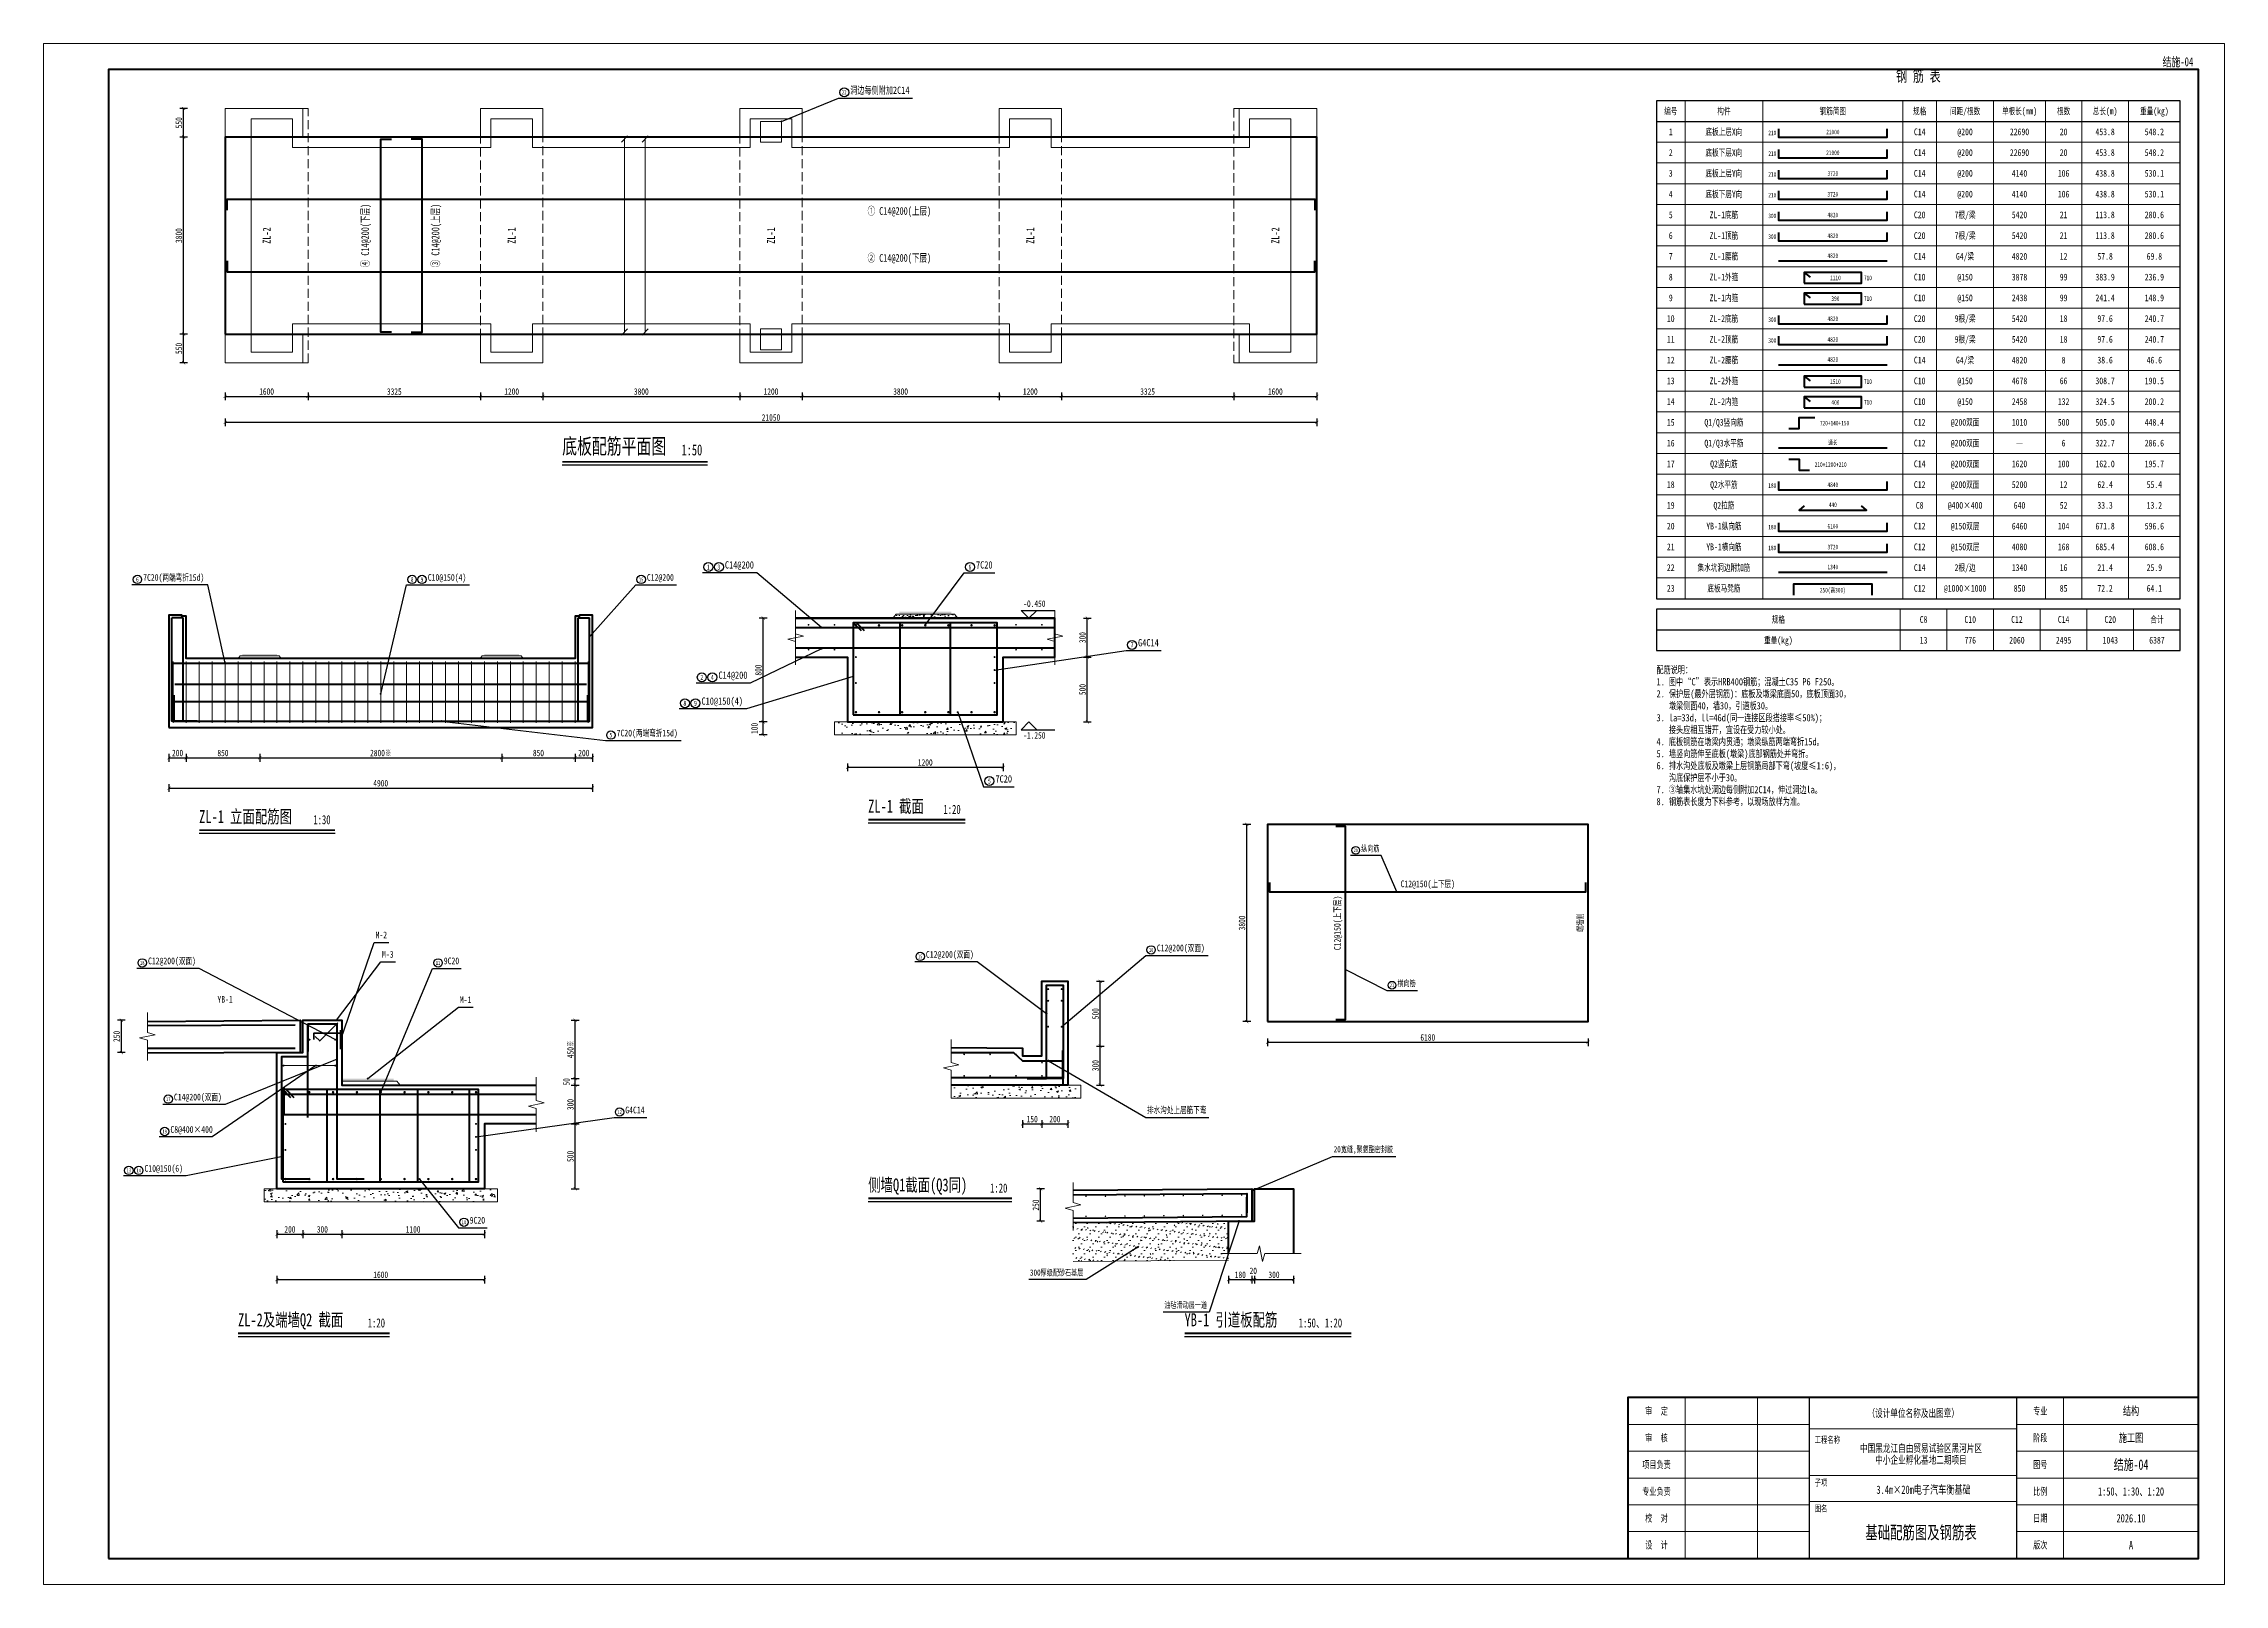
# Model space of a CAD drawing. Header units: millimetres. Extents: x 0 to 226050, y 0 to 29700.
# Drawn here: x 138000 to 180050, y 0 to 29700 of the extents above; entities that cross this region are included whole.
import ezdxf
from ezdxf.enums import TextEntityAlignment as Align

# ---------------------------------------------------------------- set-up
doc = ezdxf.new("R2010")
doc.units = ezdxf.units.MM
doc.header["$LTSCALE"] = 50
doc.linetypes.add('DASH', pattern=[5, 3.5, -1.5])
for name, color, linetype, lineweight in [('S-CONC', 7, 'Continuous', 50), ('S-DIM', 3, 'Continuous', 13), ('S-FRAME', 7, 'Continuous', 90), ('S-HATCH', 8, 'Continuous', 13), ('S-HIDE', 8, 'DASH', 18), ('S-REBAR', 2, 'Continuous', 50), ('S-STEEL', 4, 'Continuous', 35), ('S-SYMB', 7, 'Continuous', 25), ('S-TABLE', 7, 'Continuous', 18), ('S-TEXT', 7, 'Continuous', 18), ('S-THIN', 7, 'Continuous', 18)]:
    doc.layers.add(name, color=color, linetype=linetype, lineweight=lineweight)
doc.styles.add('HZ', font='simfang.ttf', dxfattribs={"width": 0.7})
doc.dimstyles.new('ZJ', dxfattribs={"dimscale": 50, "dimtxt": 2.5, "dimasz": 1.2, "dimexe": 1.5, "dimexo": 1.5, "dimgap": 0.6, "dimtad": 1, "dimdec": 0, "dimtxsty": 'HZ', "dimblk": 'ARCHTICK', "dimcen": 2.5, "dimclrd": 3, "dimclre": 3, "dimclrt": 7, "dimazin": 3, "dimtfac": 1, "dimtmove": 2, "dimatfit": 3})

msp = doc.modelspace()

# ---------------------------------------------------------------- texts
at = {"layer": 'S-TEXT', "style": 'HZ', "width": 0.7}
for s, height, p in [('结施-04', 175, (179450, 29350)), ('210', 90, (171410, 27980)), ('210', 90, (171410, 27580)), ('210', 90, (171410, 27180)), ('210', 90, (171410, 26780)), ('300', 90, (171410, 26380)), ('300', 90, (171410, 25980)), ('300', 90, (171410, 24380)), ('300', 90, (171410, 23980)), ('180', 90, (171410, 21180)), ('180', 90, (171410, 20380)), ('180', 90, (171410, 19980))]:
    msp.add_text(s, height=height, dxfattribs=at).set_placement(p, align=Align.MIDDLE_RIGHT)
for s, height, p in [('钢 筋 表', 225, (174150, 28900)), ('21000', 90, (172500, 27925)), ('21000', 90, (172500, 27525)), ('3720', 90, (172500, 27125)), ('3720', 90, (172500, 26725)), ('4820', 90, (172500, 26325)), ('② C14@200(下层)', 150, (154500, 25450)), ('4820', 90, (172500, 25925)), ('4820', 90, (172500, 25540)), ('4820', 90, (172500, 24325)), ('4820', 90, (172500, 23925)), ('4820', 90, (172500, 23540)), ('通长', 90, (172500, 21940)), ('4840', 90, (172500, 21125)), ('440', 90, (172500, 20740)), ('6100', 90, (172500, 20325)), ('3720', 90, (172500, 19925)), ('1340', 90, (172500, 19540)), ('C12@150(上下层)', 130, (164690, 13400)), ('YB-1', 130, (141500, 11175))]:
    msp.add_text(s, height=height, dxfattribs=at).set_placement(p, align=Align.BOTTOM_CENTER)
for s, height, p in [('22', 81.2, (153436.8, 28760)), ('编号', 130, (169375, 28400)), ('构件', 130, (170400, 28400)), ('钢筋简图', 130, (172500, 28400)), ('规格', 130, (174175, 28400)), ('间距/根数', 130, (175050, 28400)), ('单根长(mm)', 130, (176100, 28400)), ('根数', 130, (176950, 28400)), ('总长(m)', 130, (177750, 28400)), ('重量(kg)', 130, (178700, 28400)), ('1', 130, (169375, 28000)), ('底板上层X向', 130, (170400, 28000)), ('C14', 130, (174175, 28000)), ('@200', 130, (175050, 28000)), ('22690', 130, (176100, 28000)), ('20', 130, (176950, 28000)), ('453.8', 130, (177750, 28000)), ('548.2', 130, (178700, 28000)), ('2', 130, (169375, 27600)), ('底板下层X向', 130, (170400, 27600)), ('C14', 130, (174175, 27600)), ('@200', 130, (175050, 27600)), ('22690', 130, (176100, 27600)), ('20', 130, (176950, 27600)), ('453.8', 130, (177750, 27600)), ('548.2', 130, (178700, 27600)), ('3', 130, (169375, 27200)), ('底板上层Y向', 130, (170400, 27200)), ('C14', 130, (174175, 27200)), ('@200', 130, (175050, 27200)), ('4140', 130, (176100, 27200)), ('106', 130, (176950, 27200)), ('438.8', 130, (177750, 27200)), ('530.1', 130, (178700, 27200)), ('4', 130, (169375, 26800)), ('底板下层Y向', 130, (170400, 26800)), ('C14', 130, (174175, 26800)), ('@200', 130, (175050, 26800)), ('4140', 130, (176100, 26800)), ('106', 130, (176950, 26800)), ('438.8', 130, (177750, 26800)), ('530.1', 130, (178700, 26800)), ('5', 130, (169375, 26400)), ('ZL-1底筋', 130, (170400, 26400)), ('ZL-1顶筋', 130, (170400, 26000)), ('C20', 130, (174175, 26400)), ('7根/梁', 130, (175050, 26400)), ('7根/梁', 130, (175050, 26000)), ('5420', 130, (176100, 26400)), ('21', 130, (176950, 26400)), ('113.8', 130, (177750, 26400)), ('280.6', 130, (178700, 26400)), ('6', 130, (169375, 26000)), ('7', 130, (169375, 25600)), ('ZL-1腰筋', 130, (170400, 25600)), ('C20', 130, (174175, 26000)), ('C14', 130, (174175, 25600)), ('G4/梁', 130, (175050, 25600)), ('4820', 130, (176100, 25600)), ('5420', 130, (176100, 26000)), ('21', 130, (176950, 26000)), ('12', 130, (176950, 25600)), ('113.8', 130, (177750, 26000)), ('57.8', 130, (177750, 25600)), ('280.6', 130, (178700, 26000)), ('69.8', 130, (178700, 25600)), ('8', 130, (169375, 25200)), ('ZL-1外箍', 130, (170400, 25200)), ('C10', 130, (174175, 25200)), ('@150', 130, (175050, 25200)), ('3878', 130, (176100, 25200)), ('99', 130, (176950, 25200)), ('383.9', 130, (177750, 25200)), ('236.9', 130, (178700, 25200)), ('9', 130, (169375, 24800)), ('ZL-1内箍', 130, (170400, 24800)), ('1110', 90, (172550, 25185)), ('390', 90, (172550, 24785)), ('C10', 130, (174175, 24800)), ('@150', 130, (175050, 24800)), ('2438', 130, (176100, 24800)), ('99', 130, (176950, 24800)), ('241.4', 130, (177750, 24800)), ('148.9', 130, (178700, 24800)), ('10', 130, (169375, 24400)), ('ZL-2底筋', 130, (170400, 24400)), ('C20', 130, (174175, 24400)), ('9根/梁', 130, (175050, 24400)), ('5420', 130, (176100, 24400)), ('18', 130, (176950, 24400)), ('97.6', 130, (177750, 24400)), ('240.7', 130, (178700, 24400)), ('11', 130, (169375, 24000)), ('ZL-2顶筋', 130, (170400, 24000)), ('C20', 130, (174175, 24000)), ('9根/梁', 130, (175050, 24000)), ('5420', 130, (176100, 24000)), ('18', 130, (176950, 24000)), ('97.6', 130, (177750, 24000)), ('240.7', 130, (178700, 24000)), ('12', 130, (169375, 23600)), ('ZL-2腰筋', 130, (170400, 23600)), ('C14', 130, (174175, 23600)), ('G4/梁', 130, (175050, 23600)), ('4820', 130, (176100, 23600)), ('8', 130, (176950, 23600)), ('38.6', 130, (177750, 23600)), ('46.6', 130, (178700, 23600)), ('13', 130, (169375, 23200)), ('ZL-2外箍', 130, (170400, 23200)), ('1510', 90, (172550, 23185)), ('C10', 130, (174175, 23200)), ('@150', 130, (175050, 23200)), ('4678', 130, (176100, 23200)), ('66', 130, (176950, 23200)), ('308.7', 130, (177750, 23200)), ('190.5', 130, (178700, 23200)), ('14', 130, (169375, 22800)), ('ZL-2内箍', 130, (170400, 22800)), ('400', 90, (172550, 22785)), ('C10', 130, (174175, 22800)), ('@150', 130, (175050, 22800)), ('2458', 130, (176100, 22800)), ('132', 130, (176950, 22800)), ('324.5', 130, (177750, 22800)), ('200.2', 130, (178700, 22800)), ('15', 130, (169375, 22400)), ('Q1/Q3竖向筋', 130, (170400, 22400)), ('C12', 130, (174175, 22400)), ('@200双面', 130, (175050, 22400)), ('1010', 130, (176100, 22400)), ('500', 130, (176950, 22400)), ('505.0', 130, (177750, 22400)), ('448.4', 130, (178700, 22400)), ('16', 130, (169375, 22000)), ('Q1/Q3水平筋', 130, (170400, 22000)), ('C12', 130, (174175, 22000)), ('@200双面', 130, (175050, 22000)), ('—', 130, (176100, 22000)), ('6', 130, (176950, 22000)), ('322.7', 130, (177750, 22000)), ('286.6', 130, (178700, 22000)), ('17', 130, (169375, 21600)), ('Q2竖向筋', 130, (170400, 21600)), ('C14', 130, (174175, 21600)), ('@200双面', 130, (175050, 21600)), ('1620', 130, (176100, 21600)), ('100', 130, (176950, 21600)), ('162.0', 130, (177750, 21600)), ('195.7', 130, (178700, 21600)), ('18', 130, (169375, 21200)), ('Q2水平筋', 130, (170400, 21200)), ('C12', 130, (174175, 21200)), ('@200双面', 130, (175050, 21200)), ('5200', 130, (176100, 21200)), ('12', 130, (176950, 21200)), ('62.4', 130, (177750, 21200)), ('55.4', 130, (178700, 21200)), ('19', 130, (169375, 20800)), ('Q2拉筋', 130, (170400, 20800)), ('C8', 130, (174175, 20800)), ('@400×400', 130, (175050, 20800)), ('640', 130, (176100, 20800)), ('52', 130, (176950, 20800)), ('33.3', 130, (177750, 20800)), ('13.2', 130, (178700, 20800)), ('20', 130, (169375, 20400)), ('YB-1纵向筋', 130, (170400, 20400)), ('C12', 130, (174175, 20400)), ('@150双层', 130, (175050, 20400)), ('6460', 130, (176100, 20400)), ('104', 130, (176950, 20400)), ('671.8', 130, (177750, 20400)), ('596.6', 130, (178700, 20400)), ('21', 130, (169375, 20000)), ('YB-1横向筋', 130, (170400, 20000)), ('C12', 130, (174175, 20000)), ('@150双层', 130, (175050, 20000)), ('4080', 130, (176100, 20000)), ('168', 130, (176950, 20000)), ('685.4', 130, (177750, 20000)), ('608.6', 130, (178700, 20000)), ('6', 91, (139809.1, 19371.7)), ('8', 91, (145105.6, 19371.7)), ('9', 91, (145296.8, 19371.7)), ('15', 75.4, (149522.3, 19371.7)), ('1', 98, (150816.6, 19610)), ('3', 98, (151020.2, 19610)), ('6', 98, (155861.8, 19610)), ('22', 130, (169375, 19600)), ('集水坑洞边附加筋', 130, (170400, 19600)), ('C14', 130, (174175, 19600)), ('2根/边', 130, (175050, 19600)), ('1340', 130, (176100, 19600)), ('16', 130, (176950, 19600)), ('21.4', 130, (177750, 19600)), ('25.9', 130, (178700, 19600)), ('23', 130, (169375, 19200)), ('底板马凳筋', 130, (170400, 19200)), ('250(高300)', 90, (172500, 19165)), ('C12', 130, (174175, 19200)), ('@1000×1000', 130, (175050, 19200)), ('850', 130, (176100, 19200)), ('85', 130, (176950, 19200)), ('72.2', 130, (177750, 19200)), ('64.1', 130, (178700, 19200)), ('规格', 130, (171450, 18600)), ('C8', 130, (174250, 18600)), ('C10', 130, (175150, 18600)), ('C12', 130, (176050, 18600)), ('C14', 130, (176950, 18600)), ('C20', 130, (177850, 18600)), ('合计', 130, (178750, 18600)), ('7', 98, (158986.8, 18110)), ('重量(kg)', 130, (171450, 18200)), ('13', 130, (174250, 18200)), ('776', 130, (175150, 18200)), ('2060', 130, (176050, 18200)), ('2495', 130, (176950, 18200)), ('1043', 130, (177850, 18200)), ('6387', 130, (178750, 18200)), ('2', 98, (150691.6, 17485)), ('4', 98, (150895.2, 17485)), ('8', 98, (150364.6, 16985)), ('9', 98, (150568.2, 16985)), ('5', 91, (148938.9, 16371.7)), ('5', 98, (156236.8, 15485)), ('20', 69.6, (163300.6, 14150)), ('16', 75.4, (159355.6, 12230)), ('18', 75.4, (139902.4, 11980)), ('11', 75.4, (145605.6, 11980)), ('15', 75.4, (154902.4, 12105)), ('21', 69.6, (163999.4, 11550)), ('17', 75.4, (140402.4, 9355)), ('12', 75.4, (149105.6, 9105)), ('19', 75.4, (140334.4, 8730)), ('13', 75.4, (139643.2, 7980)), ('14', 75.4, (139834.4, 7980)), ('10', 75.4, (146105.6, 6980)), ('审  定', 140, (169100, 3341.7)), ('（设计单位名称及出图章）', 150, (174050, 3300)), ('专业', 140, (176500, 3341.7)), ('结构', 160, (178250, 3341.7)), ('审  核', 140, (169100, 2825)), ('中国黑龙江自由贸易试验区黑河片区', 150, (174200, 2625)), ('阶段', 140, (176500, 2825)), ('施工图', 160, (178250, 2825)), ('项目负责', 140, (169100, 2308.3)), ('中小企业孵化基地二期项目', 150, (174200, 2400)), ('图号', 140, (176500, 2308.3)), ('结施-04', 200, (178250, 2308.3)), ('专业负责', 140, (169100, 1791.7)), ('3.4m×20m电子汽车衡基础', 160, (174250, 1825)), ('比例', 140, (176500, 1791.7)), ('1:50、1:30、1:20', 160, (178250, 1791.7)), ('校  对', 140, (169100, 1275)), ('日期', 140, (176500, 1275)), ('2026.10', 160, (178250, 1275)), ('设  计', 140, (169100, 758.3)), ('基础配筋图及钢筋表', 250, (174200, 1000)), ('版次', 140, (176500, 758.3)), ('A', 160, (178250, 758.3))]:
    msp.add_text(s, height=height, dxfattribs=at).set_placement(p, align=Align.MIDDLE_CENTER)
for s, height, p in [('洞边每侧附加2C14', 140, (153553.6, 28690)), ('底板配筋平面图', 300, (148000, 21700)), ('1:50', 210, (150300, 21700)), ('7C20(两端弯折15d)', 130, (139919.7, 19306.7)), ('C10@150(4)', 130, (145407.4, 19306.7)), ('C12@200', 130, (149632.9, 19306.7)), ('C14@200', 140, (151137, 19540)), ('7C20', 140, (155978.6, 19540)), ('-0.450', 125, (156890, 18805)), ('G4C14', 140, (159103.6, 18040)), ('C14@200', 140, (151012, 17415)), ('C10@150(4)', 140, (150685, 16915)), ('7C20(两端弯折15d)', 130, (149049.5, 16306.7)), ('-1.250', 125, (156890, 16266.2)), ('7C20', 140, (156353.6, 15415)), ('ZL-1 截面', 250, (153900, 14800)), ('ZL-1 立面配筋图', 250, (141000, 14600)), ('1:30', 175, (143200, 14600)), ('1:20', 175, (155350, 14800)), ('纵向筋', 120, (163405, 14090)), ('M-2', 130, (144400, 12415)), ('M-3', 130, (144525, 12040)), ('C12@200(双面)', 130, (155013, 12040)), ('C12@200(双面)', 130, (159466.2, 12165)), ('C12@200(双面)', 130, (140013, 11915)), ('9C20', 130, (145716.2, 11915)), ('横向筋', 120, (164103.8, 11490)), ('M-1', 130, (146025, 11165)), ('C14@200(双面)', 130, (140513, 9290)), ('C8@400×400', 130, (140445, 8665)), ('G4C14', 130, (149216.2, 9040)), ('排水沟处上层筋下弯', 130, (159275, 9040)), ('20宽缝,聚氨酯密封胶', 120, (162875, 8290)), ('C10@150(6)', 130, (139945, 7915)), ('侧墙Q1截面(Q3同)', 250, (153900, 7500)), ('1:20', 175, (156250, 7500)), ('9C20', 130, (146216.2, 6915)), ('300厚级配砂石基层', 120, (157019, 5915)), ('ZL-2及端墙Q2 截面', 250, (141750, 4900)), ('1:20', 175, (144250, 4900)), ('油毡滑动层一道', 120, (159610, 5290)), ('YB-1 引道板配筋', 250, (160000, 4900)), ('1:50、1:20', 175, (162200, 4900))]:
    msp.add_text(s, height=height, dxfattribs=at).set_placement(p, align=Align.BOTTOM_LEFT)
for s, height, p in [('④ C14@200(下层)', 150, (144320, 26000)), ('C12@150(上下层)', 130, (163050, 12750))]:
    msp.add_text(s, height=height, rotation=90, dxfattribs=at).set_placement(p, align=Align.BOTTOM_CENTER)
msp.add_text('③ C14@200(上层)', height=150, rotation=90, dxfattribs=at).set_placement((145480, 26000), align=Align.TOP_CENTER)
msp.add_text('① C14@200(上层)', height=150, dxfattribs=at).set_placement((154500, 26550), align=Align.TOP_CENTER)
for s, height, p in [('ZL-2', 150, (142300, 26000)), ('ZL-1', 150, (147025, 26000)), ('ZL-1', 150, (152025, 26000)), ('ZL-1', 150, (157025, 26000)), ('ZL-2', 150, (161750, 26000)), ('端墙侧', 120, (167630, 12750))]:
    msp.add_text(s, height=height, rotation=90, dxfattribs=at).set_placement(p, align=Align.MIDDLE_CENTER)
for s, p in [('710', (173100, 25185)), ('710', (173100, 24785)), ('710', (173100, 23185)), ('710', (173100, 22785)), ('720+140+150', (172250, 22385)), ('210+1200+210', (172150, 21585))]:
    msp.add_text(s, height=90, dxfattribs=at).set_placement(p, align=Align.MIDDLE_LEFT)
for s, height, p in [('配筋说明：', 140, (169100, 17700)), ('2. 保护层(最外层钢筋)：底板及墩梁底面50，底板顶面30，', 140, (169100, 17238)), ('1. 图中“C”表示HRB400钢筋；混凝土C35 P6 F250。', 140, (169100, 17469)), ('   墩梁侧面40，墙30，引道板30。', 140, (169100, 17007)), ('3. la=33d，ll=46d(同一连接区段搭接率≤50%)；', 140, (169100, 16776)), ('   接头应相互错开，宜设在受力较小处。', 140, (169100, 16545)), ('4. 底板钢筋在墩梁内贯通；墩梁纵筋两端弯折15d。', 140, (169100, 16314)), ('5. 墙竖向筋伸至底板(墩梁)底部钢筋处并弯折。', 140, (169100, 16083)), ('6. 排水沟处底板及墩梁上层钢筋局部下弯(坡度≤1:6)，', 140, (169100, 15852)), ('   沟底保护层不小于30。', 140, (169100, 15621)), ('8. 钢筋表长度为下料参考，以现场放样为准。', 140, (169100, 15159)), ('7. ③轴集水坑处洞边每侧附加2C14，伸过洞边la。', 140, (169100, 15390)), ('工程名称', 125, (172150, 2850)), ('子项', 125, (172150, 2025)), ('图名', 125, (172150, 1525))]:
    msp.add_text(s, height=height, dxfattribs=at).set_placement(p, align=Align.TOP_LEFT)

# ---------------------------------------------------------------- blocks, each defined once
blk = doc.blocks.new('_ARCHTICK')
at = {"color": 0, "linetype": 'BYBLOCK', "const_width": 0.15}
blk.add_lwpolyline([(-0.5, -0.5), (0.5, 0.5)], dxfattribs=at)

# ---------------------------------------------------------------- dimensions: what is measured, and where the dimension line sits
at = {"layer": 'S-DIM'}
for base, p1, p2 in [((140700, 27900), (140850, 27900), (140850, 28450)), ((140700, 24100), (140850, 24100), (140850, 27900)), ((140700, 23550), (140850, 23550), (140850, 24100)), ((161200, 10850), (161350, 10850), (161350, 14650))]:
    msp.add_linear_dim(base=base, p1=p1, p2=p2, angle=90, dimstyle='ZJ', dxfattribs=at).render()
for base, p1, p2 in [((141500, 22900), (141500, 23050), (143100, 23050)), ((143100, 22900), (143100, 23050), (146425, 23050)), ((146425, 22900), (146425, 23050), (147625, 23050)), ((147625, 22900), (147625, 23050), (151425, 23050)), ((151425, 22900), (151425, 23050), (152625, 23050)), ((152625, 22900), (152625, 23050), (156425, 23050)), ((156425, 22900), (156425, 23050), (157625, 23050)), ((157625, 22900), (157625, 23050), (160950, 23050)), ((160950, 22900), (160950, 23050), (162550, 23050)), ((141500, 22400), (141500, 22550), (162550, 22550)), ((161600, 10450), (161600, 10600), (167780, 10600))]:
    msp.add_linear_dim(base=base, p1=p1, p2=p2, dimstyle='ZJ', dxfattribs=at).render()
for base, p1, p2 in [((151875, 16625), (152025, 16625), (152025, 18625)), ((158125, 17875), (157975, 17875), (157975, 18625)), ((158125, 16625), (157975, 16625), (157975, 17875)), ((151875, 16375), (152025, 16375), (152025, 16625)), ((158375, 10375), (158225, 10375), (158225, 11625)), ((139500, 10250), (139650, 10250), (139650, 10875)), ((158375, 9625), (158225, 9625), (158225, 10375)), ((148250, 9625), (148100, 9625), (148100, 9750)), ((148250, 8875), (148100, 8875), (148100, 9625)), ((148250, 7625), (148100, 7625), (148100, 8875))]:
    msp.add_linear_dim(base=base, p1=p1, p2=p2, angle=90, dimstyle='ZJ', override={"dimlfac": 0.4}, dxfattribs=at).render()
for base, p1, p2, override in [((140416.7, 15933.3), (140416.7, 16083.3), (140750, 16083.3), {"dimlfac": 0.6}), ((140750, 15933.3), (140750, 16083.3), (142166.7, 16083.3), {"dimlfac": 0.6}), ((146833.3, 15933.3), (146833.3, 16083.3), (148250, 16083.3), {"dimlfac": 0.6}), ((148250, 15933.3), (148250, 16083.3), (148583.3, 16083.3), {"dimlfac": 0.6}), ((140416.7, 15350), (140416.7, 15500), (148583.3, 15500), {"dimlfac": 0.6}), ((156875, 8875), (156875, 9025), (157250, 9025), {"dimlfac": 0.4}), ((157250, 8875), (157250, 9025), (157750, 9025), {"dimlfac": 0.4}), ((142500, 6750), (142500, 6900), (143000, 6900), {"dimlfac": 0.4}), ((143000, 6750), (143000, 6900), (143750, 6900), {"dimlfac": 0.4}), ((143750, 6750), (143750, 6900), (146500, 6900), {"dimlfac": 0.4}), ((142500, 5875), (142500, 6025), (146500, 6025), {"dimlfac": 0.4})]:
    msp.add_linear_dim(base=base, p1=p1, p2=p2, dimstyle='ZJ', override=override, dxfattribs=at).render()
for base, p1, p2, text, override in [((142166.7, 15933.3), (142166.7, 16083.3), (146833.3, 16083.3), '2800※', {"dimlfac": 0.6}), ((153500, 15750), (153500, 15900), (156500, 15900), '1200', {"dimlfac": 0.4}), ((160850, 5875), (160850, 6025), (161300, 6025), '180', {"dimlfac": 0.4}), ((161300, 5875), (161300, 6025), (161350, 6025), '20', {"dimlfac": 0.4}), ((161350, 5875), (161350, 6025), (162100, 6025), '300', {"dimlfac": 0.4})]:
    msp.add_linear_dim(base=base, p1=p1, p2=p2, text=text, dimstyle='ZJ', override=override, dxfattribs=at).render()
for base, p1, p2, text in [((148250, 9750), (148100, 9750), (148100, 10875), '450※'), ((157225, 7000), (157375, 7000), (157375, 7625), '250')]:
    msp.add_linear_dim(base=base, p1=p1, p2=p2, angle=90, text=text, dimstyle='ZJ', override={"dimlfac": 0.4}, dxfattribs=at).render()

# ---------------------------------------------------------------- hatches: boundary and pattern name
at = {"layer": 'S-HATCH'}
h = msp.add_hatch(dxfattribs=at)
h.set_pattern_fill('AR-SAND', color=256, scale=2)
h.paths.add_polyline_path([(154375, 18625), (155625, 18625), (155562.5, 18700), (154437.5, 18700)])
h = msp.add_hatch(dxfattribs=at)
h.set_pattern_fill('AR-CONC', color=256, scale=2)
h.paths.add_polyline_path([(153250, 16375), (156750, 16375), (156750, 16625), (153250, 16625)])
h = msp.add_hatch(dxfattribs=at)
h.set_pattern_fill('AR-CONC', color=256, scale=2)
h.paths.add_polyline_path([(155500, 9375), (158000, 9375), (158000, 9625), (155500, 9625)])
h = msp.add_hatch(dxfattribs=at)
h.set_pattern_fill('AR-CONC', color=256, scale=2)
h.paths.add_polyline_path([(142250, 7375), (146750, 7375), (146750, 7625), (142250, 7625)])
h = msp.add_hatch(dxfattribs=at)
h.set_pattern_fill('ZJ-GRAVEL', color=256, scale=50)
h.set_pattern_definition([(0, (0, 0), (110, 130), [0, -220]), (0, (55, 65), (110, 130), [0, -220]), (35, (30, 20), (145, 170), [27.5, -250]), (125, (115, 105), (155, 185), [22.5, -300])])
h.paths.add_polyline_path([(157850, 6222.1), (160850, 6250), (160850, 7000), (157850, 6972.1)])
at = {"layer": 'S-REBAR'}
h = msp.add_hatch(color=256, dxfattribs=at)
h.dxf.hatch_style = 1
edge = h.paths.add_edge_path()
edge.add_arc((152750, 18497.5), 17.5, 0, 360)
h = msp.add_hatch(color=256, dxfattribs=at)
h.dxf.hatch_style = 1
edge = h.paths.add_edge_path()
edge.add_arc((153250, 18497.5), 17.5, 0, 360)
h = msp.add_hatch(color=256, dxfattribs=at)
h.dxf.hatch_style = 1
edge = h.paths.add_edge_path()
edge.add_arc((153662.5, 18487.5), 25, 0, 360)
h = msp.add_hatch(color=256, dxfattribs=at)
h.dxf.hatch_style = 1
edge = h.paths.add_edge_path()
edge.add_arc((154108.3, 18487.5), 25, 0, 360)
h = msp.add_hatch(color=256, dxfattribs=at)
h.dxf.hatch_style = 1
edge = h.paths.add_edge_path()
edge.add_arc((154554.2, 18487.5), 25, 0, 360)
h = msp.add_hatch(color=256, dxfattribs=at)
h.dxf.hatch_style = 1
edge = h.paths.add_edge_path()
edge.add_arc((155000, 18487.5), 25, 0, 360)
h = msp.add_hatch(color=256, dxfattribs=at)
h.dxf.hatch_style = 1
edge = h.paths.add_edge_path()
edge.add_arc((155445.8, 18487.5), 25, 0, 360)
h = msp.add_hatch(color=256, dxfattribs=at)
h.dxf.hatch_style = 1
edge = h.paths.add_edge_path()
edge.add_arc((155891.7, 18487.5), 25, 0, 360)
h = msp.add_hatch(color=256, dxfattribs=at)
h.dxf.hatch_style = 1
edge = h.paths.add_edge_path()
edge.add_arc((156337.5, 18487.5), 25, 0, 360)
h = msp.add_hatch(color=256, dxfattribs=at)
h.dxf.hatch_style = 1
edge = h.paths.add_edge_path()
edge.add_arc((156750, 18497.5), 17.5, 0, 360)
h = msp.add_hatch(color=256, dxfattribs=at)
h.dxf.hatch_style = 1
edge = h.paths.add_edge_path()
edge.add_arc((157250, 18497.5), 17.5, 0, 360)
h = msp.add_hatch(color=256, dxfattribs=at)
h.dxf.hatch_style = 1
edge = h.paths.add_edge_path()
edge.add_arc((152750, 18017.5), 17.5, 0, 360)
h = msp.add_hatch(color=256, dxfattribs=at)
h.dxf.hatch_style = 1
edge = h.paths.add_edge_path()
edge.add_arc((153250, 18017.5), 17.5, 0, 360)
h = msp.add_hatch(color=256, dxfattribs=at)
h.dxf.hatch_style = 1
edge = h.paths.add_edge_path()
edge.add_arc((153662.5, 17875), 20, 0, 360)
h = msp.add_hatch(color=256, dxfattribs=at)
h.dxf.hatch_style = 1
edge = h.paths.add_edge_path()
edge.add_arc((156337.5, 17875), 20, 0, 360)
h = msp.add_hatch(color=256, dxfattribs=at)
h.dxf.hatch_style = 1
edge = h.paths.add_edge_path()
edge.add_arc((156750, 18017.5), 17.5, 0, 360)
h = msp.add_hatch(color=256, dxfattribs=at)
h.dxf.hatch_style = 1
edge = h.paths.add_edge_path()
edge.add_arc((157250, 18017.5), 17.5, 0, 360)
h = msp.add_hatch(color=256, dxfattribs=at)
h.dxf.hatch_style = 1
edge = h.paths.add_edge_path()
edge.add_arc((153662.5, 17375), 20, 0, 360)
h = msp.add_hatch(color=256, dxfattribs=at)
h.dxf.hatch_style = 1
edge = h.paths.add_edge_path()
edge.add_arc((156337.5, 17375), 20, 0, 360)
h = msp.add_hatch(color=256, dxfattribs=at)
h.dxf.hatch_style = 1
edge = h.paths.add_edge_path()
edge.add_arc((153662.5, 16812.5), 25, 0, 360)
h = msp.add_hatch(color=256, dxfattribs=at)
h.dxf.hatch_style = 1
edge = h.paths.add_edge_path()
edge.add_arc((154108.3, 16812.5), 25, 0, 360)
h = msp.add_hatch(color=256, dxfattribs=at)
h.dxf.hatch_style = 1
edge = h.paths.add_edge_path()
edge.add_arc((154554.2, 16812.5), 25, 0, 360)
h = msp.add_hatch(color=256, dxfattribs=at)
h.dxf.hatch_style = 1
edge = h.paths.add_edge_path()
edge.add_arc((155000, 16812.5), 25, 0, 360)
h = msp.add_hatch(color=256, dxfattribs=at)
h.dxf.hatch_style = 1
edge = h.paths.add_edge_path()
edge.add_arc((155445.8, 16812.5), 25, 0, 360)
h = msp.add_hatch(color=256, dxfattribs=at)
h.dxf.hatch_style = 1
edge = h.paths.add_edge_path()
edge.add_arc((155891.7, 16812.5), 25, 0, 360)
h = msp.add_hatch(color=256, dxfattribs=at)
h.dxf.hatch_style = 1
edge = h.paths.add_edge_path()
edge.add_arc((156337.5, 16812.5), 25, 0, 360)
h = msp.add_hatch(color=256, dxfattribs=at)
h.dxf.hatch_style = 1
edge = h.paths.add_edge_path()
edge.add_arc((157370, 11475), 20, 0, 360)
h = msp.add_hatch(color=256, dxfattribs=at)
h.dxf.hatch_style = 1
edge = h.paths.add_edge_path()
edge.add_arc((157630, 11475), 20, 0, 360)
h = msp.add_hatch(color=256, dxfattribs=at)
h.dxf.hatch_style = 1
edge = h.paths.add_edge_path()
edge.add_arc((157370, 11250), 20, 0, 360)
h = msp.add_hatch(color=256, dxfattribs=at)
h.dxf.hatch_style = 1
edge = h.paths.add_edge_path()
edge.add_arc((157630, 11250), 20, 0, 360)
h = msp.add_hatch(color=256, dxfattribs=at)
h.dxf.hatch_style = 1
edge = h.paths.add_edge_path()
edge.add_arc((143127.5, 10500), 20, 0, 360)
h = msp.add_hatch(color=256, dxfattribs=at)
h.dxf.hatch_style = 1
edge = h.paths.add_edge_path()
edge.add_arc((143622.5, 10500), 20, 0, 360)
h = msp.add_hatch(color=256, dxfattribs=at)
h.dxf.hatch_style = 1
edge = h.paths.add_edge_path()
edge.add_arc((157370, 10750), 20, 0, 360)
h = msp.add_hatch(color=256, dxfattribs=at)
h.dxf.hatch_style = 1
edge = h.paths.add_edge_path()
edge.add_arc((157630, 10750), 20, 0, 360)
h = msp.add_hatch(color=256, dxfattribs=at)
h.dxf.hatch_style = 1
edge = h.paths.add_edge_path()
edge.add_arc((155750, 10216.2), 17.5, 0, 360)
h = msp.add_hatch(color=256, dxfattribs=at)
h.dxf.hatch_style = 1
edge = h.paths.add_edge_path()
edge.add_arc((156250, 10216.2), 17.5, 0, 360)
h = msp.add_hatch(color=256, dxfattribs=at)
h.dxf.hatch_style = 1
edge = h.paths.add_edge_path()
edge.add_arc((156750, 10216.2), 17.5, 0, 360)
h = msp.add_hatch(color=256, dxfattribs=at)
h.dxf.hatch_style = 1
edge = h.paths.add_edge_path()
edge.add_arc((142627.5, 10000), 20, 0, 360)
h = msp.add_hatch(color=256, dxfattribs=at)
h.dxf.hatch_style = 1
edge = h.paths.add_edge_path()
edge.add_arc((143622.5, 10000), 20, 0, 360)
h = msp.add_hatch(color=256, dxfattribs=at)
h.dxf.hatch_style = 1
edge = h.paths.add_edge_path()
edge.add_arc((155750, 9802.5), 17.5, 0, 360)
h = msp.add_hatch(color=256, dxfattribs=at)
h.dxf.hatch_style = 1
edge = h.paths.add_edge_path()
edge.add_arc((156250, 9802.5), 17.5, 0, 360)
h = msp.add_hatch(color=256, dxfattribs=at)
h.dxf.hatch_style = 1
edge = h.paths.add_edge_path()
edge.add_arc((156750, 9802.5), 17.5, 0, 360)
h = msp.add_hatch(color=256, dxfattribs=at)
h.dxf.hatch_style = 1
edge = h.paths.add_edge_path()
edge.add_arc((157250, 10060), 17.5, 0, 360)
h = msp.add_hatch(color=256, dxfattribs=at)
h.dxf.hatch_style = 1
edge = h.paths.add_edge_path()
edge.add_arc((157250, 9802.5), 17.5, 0, 360)
h = msp.add_hatch(color=256, dxfattribs=at)
h.dxf.hatch_style = 1
edge = h.paths.add_edge_path()
edge.add_arc((142662.5, 9487.5), 25, 0, 360)
h = msp.add_hatch(color=256, dxfattribs=at)
h.dxf.hatch_style = 1
edge = h.paths.add_edge_path()
edge.add_arc((143121.9, 9487.5), 25, 0, 360)
h = msp.add_hatch(color=256, dxfattribs=at)
h.dxf.hatch_style = 1
edge = h.paths.add_edge_path()
edge.add_arc((143581.2, 9487.5), 25, 0, 360)
h = msp.add_hatch(color=256, dxfattribs=at)
h.dxf.hatch_style = 1
edge = h.paths.add_edge_path()
edge.add_arc((144040.6, 9487.5), 25, 0, 360)
h = msp.add_hatch(color=256, dxfattribs=at)
h.dxf.hatch_style = 1
edge = h.paths.add_edge_path()
edge.add_arc((144500, 9487.5), 25, 0, 360)
h = msp.add_hatch(color=256, dxfattribs=at)
h.dxf.hatch_style = 1
edge = h.paths.add_edge_path()
edge.add_arc((144959.4, 9487.5), 25, 0, 360)
h = msp.add_hatch(color=256, dxfattribs=at)
h.dxf.hatch_style = 1
edge = h.paths.add_edge_path()
edge.add_arc((145418.8, 9487.5), 25, 0, 360)
h = msp.add_hatch(color=256, dxfattribs=at)
h.dxf.hatch_style = 1
edge = h.paths.add_edge_path()
edge.add_arc((145878.1, 9487.5), 25, 0, 360)
h = msp.add_hatch(color=256, dxfattribs=at)
h.dxf.hatch_style = 1
edge = h.paths.add_edge_path()
edge.add_arc((146337.5, 9487.5), 25, 0, 360)
h = msp.add_hatch(color=256, dxfattribs=at)
h.dxf.hatch_style = 1
edge = h.paths.add_edge_path()
edge.add_arc((142662.5, 8875), 20, 0, 360)
h = msp.add_hatch(color=256, dxfattribs=at)
h.dxf.hatch_style = 1
edge = h.paths.add_edge_path()
edge.add_arc((146337.5, 8875), 20, 0, 360)
h = msp.add_hatch(color=256, dxfattribs=at)
h.dxf.hatch_style = 1
edge = h.paths.add_edge_path()
edge.add_arc((142662.5, 8375), 20, 0, 360)
h = msp.add_hatch(color=256, dxfattribs=at)
h.dxf.hatch_style = 1
edge = h.paths.add_edge_path()
edge.add_arc((146337.5, 8375), 20, 0, 360)
h = msp.add_hatch(color=256, dxfattribs=at)
h.dxf.hatch_style = 1
edge = h.paths.add_edge_path()
edge.add_arc((142662.5, 7812.5), 25, 0, 360)
h = msp.add_hatch(color=256, dxfattribs=at)
h.dxf.hatch_style = 1
edge = h.paths.add_edge_path()
edge.add_arc((143121.9, 7812.5), 25, 0, 360)
h = msp.add_hatch(color=256, dxfattribs=at)
h.dxf.hatch_style = 1
edge = h.paths.add_edge_path()
edge.add_arc((143581.2, 7812.5), 25, 0, 360)
h = msp.add_hatch(color=256, dxfattribs=at)
h.dxf.hatch_style = 1
edge = h.paths.add_edge_path()
edge.add_arc((144040.6, 7812.5), 25, 0, 360)
h = msp.add_hatch(color=256, dxfattribs=at)
h.dxf.hatch_style = 1
edge = h.paths.add_edge_path()
edge.add_arc((144500, 7812.5), 25, 0, 360)
h = msp.add_hatch(color=256, dxfattribs=at)
h.dxf.hatch_style = 1
edge = h.paths.add_edge_path()
edge.add_arc((144959.4, 7812.5), 25, 0, 360)
h = msp.add_hatch(color=256, dxfattribs=at)
h.dxf.hatch_style = 1
edge = h.paths.add_edge_path()
edge.add_arc((145418.8, 7812.5), 25, 0, 360)
h = msp.add_hatch(color=256, dxfattribs=at)
h.dxf.hatch_style = 1
edge = h.paths.add_edge_path()
edge.add_arc((145878.1, 7812.5), 25, 0, 360)
h = msp.add_hatch(color=256, dxfattribs=at)
h.dxf.hatch_style = 1
edge = h.paths.add_edge_path()
edge.add_arc((146337.5, 7812.5), 25, 0, 360)
h = msp.add_hatch(color=256, dxfattribs=at)
h.dxf.hatch_style = 1
edge = h.paths.add_edge_path()
edge.add_arc((158100, 7479.1), 15, 0, 360)
h = msp.add_hatch(color=256, dxfattribs=at)
h.dxf.hatch_style = 1
edge = h.paths.add_edge_path()
edge.add_arc((158475, 7482.1), 15, 0, 360)
h = msp.add_hatch(color=256, dxfattribs=at)
h.dxf.hatch_style = 1
edge = h.paths.add_edge_path()
edge.add_arc((158850, 7485.2), 15, 0, 360)
h = msp.add_hatch(color=256, dxfattribs=at)
h.dxf.hatch_style = 1
edge = h.paths.add_edge_path()
edge.add_arc((159225, 7488.2), 15, 0, 360)
h = msp.add_hatch(color=256, dxfattribs=at)
h.dxf.hatch_style = 1
edge = h.paths.add_edge_path()
edge.add_arc((159600, 7491.2), 15, 0, 360)
h = msp.add_hatch(color=256, dxfattribs=at)
h.dxf.hatch_style = 1
edge = h.paths.add_edge_path()
edge.add_arc((159975, 7494.3), 15, 0, 360)
h = msp.add_hatch(color=256, dxfattribs=at)
h.dxf.hatch_style = 1
edge = h.paths.add_edge_path()
edge.add_arc((160350, 7497.3), 15, 0, 360)
h = msp.add_hatch(color=256, dxfattribs=at)
h.dxf.hatch_style = 1
edge = h.paths.add_edge_path()
edge.add_arc((160725, 7500.3), 15, 0, 360)
h = msp.add_hatch(color=256, dxfattribs=at)
h.dxf.hatch_style = 1
edge = h.paths.add_edge_path()
edge.add_arc((161100, 7503.4), 15, 0, 360)
h = msp.add_hatch(color=256, dxfattribs=at)
h.dxf.hatch_style = 1
edge = h.paths.add_edge_path()
edge.add_arc((158100, 7094.1), 15, 0, 360)
h = msp.add_hatch(color=256, dxfattribs=at)
h.dxf.hatch_style = 1
edge = h.paths.add_edge_path()
edge.add_arc((158475, 7097.1), 15, 0, 360)
h = msp.add_hatch(color=256, dxfattribs=at)
h.dxf.hatch_style = 1
edge = h.paths.add_edge_path()
edge.add_arc((158850, 7100.2), 15, 0, 360)
h = msp.add_hatch(color=256, dxfattribs=at)
h.dxf.hatch_style = 1
edge = h.paths.add_edge_path()
edge.add_arc((159225, 7103.2), 15, 0, 360)
h = msp.add_hatch(color=256, dxfattribs=at)
h.dxf.hatch_style = 1
edge = h.paths.add_edge_path()
edge.add_arc((159600, 7106.2), 15, 0, 360)
h = msp.add_hatch(color=256, dxfattribs=at)
h.dxf.hatch_style = 1
edge = h.paths.add_edge_path()
edge.add_arc((159975, 7109.3), 15, 0, 360)
h = msp.add_hatch(color=256, dxfattribs=at)
h.dxf.hatch_style = 1
edge = h.paths.add_edge_path()
edge.add_arc((160350, 7112.3), 15, 0, 360)
h = msp.add_hatch(color=256, dxfattribs=at)
h.dxf.hatch_style = 1
edge = h.paths.add_edge_path()
edge.add_arc((160725, 7115.3), 15, 0, 360)
h = msp.add_hatch(color=256, dxfattribs=at)
h.dxf.hatch_style = 1
edge = h.paths.add_edge_path()
edge.add_arc((161100, 7118.4), 15, 0, 360)
at = {"layer": 'S-STEEL'}
h = msp.add_hatch(color=256, dxfattribs=at)
h.dxf.hatch_style = 1
h.paths.add_polyline_path([(154500, 18700), (155500, 18700), (155500, 18750), (154500, 18750)])
h = msp.add_hatch(color=256, dxfattribs=at)
h.dxf.hatch_style = 1
h.paths.add_polyline_path([(141833.3, 17900), (142500, 17900), (142500, 17933.3), (141833.3, 17933.3)])
h = msp.add_hatch(color=256, dxfattribs=at)
h.dxf.hatch_style = 1
h.paths.add_polyline_path([(146500, 17900), (147166.7, 17900), (147166.7, 17933.3), (146500, 17933.3)])
h = msp.add_hatch(color=256, dxfattribs=at)
h.dxf.hatch_style = 1
h.paths.add_polyline_path([(143710, 10312.5), (143750, 10312.5), (143750, 10687.5), (143710, 10687.5)])
h = msp.add_hatch(color=256, dxfattribs=at)
h.dxf.hatch_style = 1
h.paths.add_polyline_path([(143750, 9700), (144750, 9700), (144750, 9750), (143750, 9750)])
at = {"layer": 'S-SYMB'}
h = msp.add_hatch(color=256, dxfattribs=at)
h.dxf.hatch_style = 1
edge = h.paths.add_edge_path()
edge.add_arc((152225, 28200), 20, 0, 360)
h = msp.add_hatch(color=256, dxfattribs=at)
h.dxf.hatch_style = 1
edge = h.paths.add_edge_path()
edge.add_arc((155000, 18487.5), 20, 0, 360)
h = msp.add_hatch(color=256, dxfattribs=at)
h.dxf.hatch_style = 1
edge = h.paths.add_edge_path()
edge.add_arc((148525, 18266.7), 20, 0, 360)
h = msp.add_hatch(color=256, dxfattribs=at)
h.dxf.hatch_style = 1
edge = h.paths.add_edge_path()
edge.add_arc((153000, 18445), 20, 0, 360)
h = msp.add_hatch(color=256, dxfattribs=at)
h.dxf.hatch_style = 1
edge = h.paths.add_edge_path()
edge.add_arc((141500, 17758.3), 20, 0, 360)
h = msp.add_hatch(color=256, dxfattribs=at)
h.dxf.hatch_style = 1
edge = h.paths.add_edge_path()
edge.add_arc((153000, 18035), 20, 0, 360)
h = msp.add_hatch(color=256, dxfattribs=at)
h.dxf.hatch_style = 1
edge = h.paths.add_edge_path()
edge.add_arc((153612.5, 17500), 20, 0, 360)
h = msp.add_hatch(color=256, dxfattribs=at)
h.dxf.hatch_style = 1
edge = h.paths.add_edge_path()
edge.add_arc((156337.5, 17625), 20, 0, 360)
h = msp.add_hatch(color=256, dxfattribs=at)
h.dxf.hatch_style = 1
edge = h.paths.add_edge_path()
edge.add_arc((144500, 17166.7), 20, 0, 360)
h = msp.add_hatch(color=256, dxfattribs=at)
h.dxf.hatch_style = 1
edge = h.paths.add_edge_path()
edge.add_arc((155625, 16812.5), 20, 0, 360)
h = msp.add_hatch(color=256, dxfattribs=at)
h.dxf.hatch_style = 1
edge = h.paths.add_edge_path()
edge.add_arc((145666.7, 16641.7), 20, 0, 360)
h = msp.add_hatch(color=256, dxfattribs=at)
h.dxf.hatch_style = 1
edge = h.paths.add_edge_path()
edge.add_arc((164090, 13350), 20, 0, 360)
h = msp.add_hatch(color=256, dxfattribs=at)
h.dxf.hatch_style = 1
edge = h.paths.add_edge_path()
edge.add_arc((163100, 11850), 20, 0, 360)
h = msp.add_hatch(color=256, dxfattribs=at)
h.dxf.hatch_style = 1
edge = h.paths.add_edge_path()
edge.add_arc((157340, 11000), 20, 0, 360)
h = msp.add_hatch(color=256, dxfattribs=at)
h.dxf.hatch_style = 1
edge = h.paths.add_edge_path()
edge.add_arc((143622.5, 10500), 20, 0, 360)
h = msp.add_hatch(color=256, dxfattribs=at)
h.dxf.hatch_style = 1
edge = h.paths.add_edge_path()
edge.add_arc((143650, 10875), 20, 0, 360)
h = msp.add_hatch(color=256, dxfattribs=at)
h.dxf.hatch_style = 1
edge = h.paths.add_edge_path()
edge.add_arc((143730, 10500), 20, 0, 360)
h = msp.add_hatch(color=256, dxfattribs=at)
h.dxf.hatch_style = 1
edge = h.paths.add_edge_path()
edge.add_arc((157630, 10750), 20, 0, 360)
h = msp.add_hatch(color=256, dxfattribs=at)
h.dxf.hatch_style = 1
edge = h.paths.add_edge_path()
edge.add_arc((143657.5, 10125), 20, 0, 360)
h = msp.add_hatch(color=256, dxfattribs=at)
h.dxf.hatch_style = 1
edge = h.paths.add_edge_path()
edge.add_arc((157375, 10095), 20, 0, 360)
h = msp.add_hatch(color=256, dxfattribs=at)
h.dxf.hatch_style = 1
edge = h.paths.add_edge_path()
edge.add_arc((143250, 10000), 20, 0, 360)
h = msp.add_hatch(color=256, dxfattribs=at)
h.dxf.hatch_style = 1
edge = h.paths.add_edge_path()
edge.add_arc((144250, 9750), 20, 0, 360)
h = msp.add_hatch(color=256, dxfattribs=at)
h.dxf.hatch_style = 1
edge = h.paths.add_edge_path()
edge.add_arc((144500, 9487.5), 20, 0, 360)
h = msp.add_hatch(color=256, dxfattribs=at)
h.dxf.hatch_style = 1
edge = h.paths.add_edge_path()
edge.add_arc((146337.5, 8625), 20, 0, 360)
h = msp.add_hatch(color=256, dxfattribs=at)
h.dxf.hatch_style = 1
edge = h.paths.add_edge_path()
edge.add_arc((142612.5, 8250), 20, 0, 360)
h = msp.add_hatch(color=256, dxfattribs=at)
h.dxf.hatch_style = 1
edge = h.paths.add_edge_path()
edge.add_arc((145250, 7812.5), 20, 0, 360)
h = msp.add_hatch(color=256, dxfattribs=at)
h.dxf.hatch_style = 1
edge = h.paths.add_edge_path()
edge.add_arc((161325, 7600), 20, 0, 360)
h = msp.add_hatch(color=256, dxfattribs=at)
h.dxf.hatch_style = 1
edge = h.paths.add_edge_path()
edge.add_arc((161050, 7005), 20, 0, 360)
h = msp.add_hatch(color=256, dxfattribs=at)
h.dxf.hatch_style = 1
edge = h.paths.add_edge_path()
edge.add_arc((159100, 6500), 20, 0, 360)

# ---------------------------------------------------------------- linework, layer by layer
at = {"layer": 'S-CONC'}
msp.add_line((152500, 18625), (157500, 18625), dxfattribs=at)
for points in [[(141500, 24100), (162550, 24100), (162550, 27900), (141500, 27900)], [(140416.7, 16516.7), (148583.3, 16516.7), (148583.3, 18683.3), (148333.3, 18683.3), (148333.3, 18666.7), (148250, 18666.7), (148250, 17850), (140750, 17850), (140750, 18666.7), (140666.7, 18666.7), (140666.7, 18683.3), (140416.7, 18683.3)], [(161600, 10850), (167780, 10850), (167780, 14650), (161600, 14650)]]:
    msp.add_lwpolyline(points, close=True, dxfattribs=at)
for points in [[(152500, 17875), (153500, 17875), (153500, 16625), (156500, 16625), (156500, 17875), (157500, 17875), (157500, 18625), (152500, 18625)], [(155500, 10350), (156875, 10336.2), (156875, 10187.5), (157250, 10187.5), (157250, 11625), (157750, 11625), (157750, 9625), (155500, 9625)], [(140000, 10850), (142950, 10875), (142950, 10250), (140000, 10242.5)], [(147500, 8875), (146500, 8875), (146500, 7625), (142500, 7625), (142500, 10250), (143000, 10250), (143000, 10875), (143750, 10875), (143750, 9625), (147500, 9625)], [(157850, 7597.1), (161300, 7625), (161300, 7000), (157850, 6972.1)], [(160850, 6375), (160850, 7000), (161350, 7000), (161350, 7625), (162100, 7625), (162100, 6375)]]:
    msp.add_lwpolyline(points, dxfattribs=at)
at = {"layer": 'S-FRAME'}
for points in [[(139250, 500), (179550, 500), (179550, 29200), (139250, 29200)], [(168550, 500), (179550, 500), (179550, 3600), (168550, 3600)]]:
    msp.add_lwpolyline(points, close=True, dxfattribs=at)
at = {"layer": 'S-HIDE'}
for points in [[(141500, 23550), (143100, 23550), (143100, 28450), (141500, 28450)], [(146425, 23550), (147625, 23550), (147625, 28450), (146425, 28450)], [(151425, 23550), (152625, 23550), (152625, 28450), (151425, 28450)], [(156425, 23550), (157625, 23550), (157625, 28450), (156425, 28450)], [(160950, 23550), (162550, 23550), (162550, 28450), (160950, 28450)]]:
    msp.add_lwpolyline(points, close=True, dxfattribs=at)
at = {"layer": 'S-REBAR'}
for p, q in [((171450, 25510), (173550, 25510)), ((171950, 25290), (172060, 25200)), ((171950, 24890), (172060, 24800)), ((171450, 23510), (173550, 23510)), ((171950, 23290), (172060, 23200)), ((171950, 22890), (172060, 22800)), ((171450, 21910), (173550, 21910)), ((171450, 19510), (173550, 19510)), ((140691.7, 18633.3), (140475, 18633.3)), ((148308.3, 18633.3), (148525, 18633.3)), ((153612.5, 18537.5), (153762.5, 18387.5)), ((153675, 18537.5), (153825, 18387.5)), ((152500, 18445), (157500, 18445)), ((152500, 18052.5), (157500, 18052.5)), ((140533.3, 17350), (148466.7, 17350)), ((140533.3, 17016.7), (148466.7, 17016.7)), ((140000, 10775), (142850, 10787.5)), ((140000, 10337.5), (142850, 10337.5)), ((142612.5, 9537.5), (142762.5, 9387.5)), ((142675, 9537.5), (142825, 9387.5))]:
    msp.add_line(p, q, dxfattribs=at)
for points in [[(144710, 24140), (144500, 24140), (144500, 27860), (144710, 27860)], [(145090, 24140), (145300, 24140), (145300, 27860), (145090, 27860)], [(171450, 28060), (171450, 27900), (173550, 27900), (173550, 28060)], [(171450, 27660), (171450, 27500), (173550, 27500), (173550, 27660)], [(171450, 27260), (171450, 27100), (173550, 27100), (173550, 27260)], [(141540, 26490), (141540, 26700), (162510, 26700), (162510, 26490)], [(171450, 26860), (171450, 26700), (173550, 26700), (173550, 26860)], [(171450, 26460), (171450, 26300), (173550, 26300), (173550, 26460)], [(171450, 26060), (171450, 25900), (173550, 25900), (173550, 26060)], [(141540, 25510), (141540, 25300), (162510, 25300), (162510, 25510)], [(171450, 24460), (171450, 24300), (173550, 24300), (173550, 24460)], [(171450, 24060), (171450, 23900), (173550, 23900), (173550, 24060)], [(171650, 22280), (171850, 22280), (171850, 22490), (172150, 22490)], [(171650, 21690), (171850, 21690), (171850, 21480), (172050, 21480)], [(171450, 21260), (171450, 21100), (173550, 21100), (173550, 21260)], [(171950, 20790), (171850, 20710), (173150, 20710), (173050, 20790)], [(171450, 20460), (171450, 20300), (173550, 20300), (173550, 20460)], [(171450, 20060), (171450, 19900), (173550, 19900), (173550, 20060)], [(171750, 19070), (171750, 19290), (173250, 19290), (173250, 19070)], [(140741.7, 16641.7), (140475, 16641.7), (140475, 18633.3)], [(140958.3, 16641.7), (140691.7, 16641.7), (140691.7, 18633.3)], [(148041.7, 16641.7), (148308.3, 16641.7), (148308.3, 18633.3)], [(148258.3, 16641.7), (148525, 16641.7), (148525, 18633.3)], [(140483.3, 17258.3), (140483.3, 17758.3), (148516.7, 17758.3), (148516.7, 17258.3)], [(140508.3, 17141.7), (140508.3, 16641.7), (148491.7, 16641.7), (148491.7, 17141.7)], [(162920, 10890), (163100, 10890), (163100, 14610), (162920, 14610)], [(161640, 13530), (161640, 13350), (167740, 13350), (167740, 13530)], [(156965, 9750), (157340, 9750), (157340, 11550), (157660, 11550), (157660, 9750), (157285, 9750)], [(144182.5, 7812.5), (143657.5, 7812.5), (143657.5, 10800), (143092.5, 10800), (143092.5, 10275)], [(143092.5, 9000), (143092.5, 10800)], [(143117.5, 7812.5), (142592.5, 7812.5), (142592.5, 10175), (143092.5, 10175)], [(155500, 9767.5), (157650, 9767.5), (157650, 10292.5)], [(155500, 10251.2), (156700, 10251.2), (156875, 10095), (157650, 10095), (157650, 9645)], [(147500, 9445), (142600, 9445), (142600, 8920)], [(147500, 9052.5), (142637.5, 9052.5), (142637.5, 9577.5)], [(157850, 7507.1), (161200, 7535), (161200, 7160)], [(157850, 7062.1), (161200, 7090), (161200, 7465)]]:
    msp.add_lwpolyline(points, dxfattribs=at)
for points in [[(171950, 25080), (173050, 25080), (173050, 25290), (171950, 25290)], [(171950, 24680), (173050, 24680), (173050, 24890), (171950, 24890)], [(171950, 23080), (173050, 23080), (173050, 23290), (171950, 23290)], [(171950, 22680), (173050, 22680), (173050, 22890), (171950, 22890)], [(153612.5, 16762.5), (156387.5, 16762.5), (156387.5, 18537.5), (153612.5, 18537.5)], [(154512.5, 16762.5), (155487.5, 16762.5), (155487.5, 18537.5), (154512.5, 18537.5)], [(142612.5, 7762.5), (146387.5, 7762.5), (146387.5, 9537.5), (142612.5, 9537.5)], [(143462.5, 7762.5), (144487.5, 7762.5), (144487.5, 9537.5), (143462.5, 9537.5)], [(145212.5, 7762.5), (146212.5, 7762.5), (146212.5, 9537.5), (145212.5, 9537.5)]]:
    msp.add_lwpolyline(points, close=True, dxfattribs=at)
at = {"layer": 'S-STEEL'}
for points in [[(143710, 10625), (143210, 10625), (143210, 10500)], [(143675, 10825), (143325, 10475), (143237.5, 10562.5)]]:
    msp.add_lwpolyline(points, dxfattribs=at)
at = {"layer": 'S-STEEL', "const_width": 25}
msp.add_lwpolyline([(143562.5, 10875), (143750, 10875), (143750, 10687.5)], dxfattribs=at)
at = {"layer": 'S-SYMB'}
for p, q in [((153325, 28650), (154754.6, 28650)), ((169100, 28200), (179200, 28200)), ((148000, 21580), (150804, 21580)), ((151750, 19500), (150704.8, 19500)), ((155750, 19500), (156339.6, 19500)), ((141166.7, 19266.7), (139703.5, 19266.7)), ((145000, 19266.7), (146212.4, 19266.7)), ((149416.7, 19266.7), (150203.9, 19266.7)), ((156850, 18775), (157500, 18775)), ((169100, 18400), (179200, 18400)), ((158875, 18000), (159548.6, 18000)), ((151625, 17375), (150579.8, 17375)), ((151550, 16875), (150252.8, 16875)), ((156850, 16475), (157500, 16475)), ((148833.3, 16266.7), (150296.5, 16266.7)), ((156125, 15375), (156714.6, 15375)), ((141000, 14480), (143620, 14480)), ((153900, 14680), (155770, 14680)), ((163790, 14050), (163201.2, 14050)), ((144375, 12375), (144659, 12375)), ((141000, 11875), (139796.8, 11875)), ((144500, 12000), (144784, 12000)), ((145500, 11875), (146053.2, 11875)), ((156000, 12000), (154796.8, 12000)), ((159250, 12125), (160453.2, 12125)), ((163900, 11450), (164488.8, 11450)), ((146000, 11125), (146284, 11125)), ((141500, 9250), (140296.8, 9250)), ((149000, 9000), (149631.2, 9000)), ((159250, 9000), (160470, 9000)), ((141250, 8625), (140228.8, 8625)), ((162850, 8250), (164076, 8250)), ((140750, 7875), (139537.6, 7875)), ((153900, 7380), (156670, 7380)), ((146000, 6875), (146553.2, 6875)), ((158100, 5875), (156994, 5875)), ((160475, 5250), (159585, 5250)), ((141750, 4780), (144670, 4780)), ((160000, 4780), (163215, 4780)), ((172050, 500), (172050, 3600)), ((176050, 500), (176050, 3600))]:
    msp.add_line(p, q, dxfattribs=at)
for points in [[(152225, 28200), (153325, 28650)], [(153000, 18445), (151750, 19500)], [(155000, 18487.5), (155750, 19500)], [(141500, 17758.3), (141166.7, 19266.7)], [(144500, 17166.7), (145000, 19266.7)], [(148525, 18266.7), (149416.7, 19266.7)], [(153000, 18035), (151625, 17375)], [(156337.5, 17625), (158875, 18000)], [(153612.5, 17500), (151550, 16875)], [(145666.7, 16641.7), (148833.3, 16266.7)], [(155625, 16812.5), (156125, 15375)], [(164090, 13350), (163790, 14050)], [(143730, 10500), (144375, 12375)], [(143622.5, 10500), (141000, 11875)], [(143650, 10875), (144500, 12000)], [(144500, 9487.5), (145500, 11875)], [(157340, 11000), (156000, 12000)], [(157630, 10750), (159250, 12125)], [(163100, 11850), (163900, 11450)], [(144250, 9750), (146000, 11125)], [(143657.5, 10125), (141500, 9250)], [(157375, 10095), (159250, 9000)], [(143250, 10000), (141250, 8625)], [(146337.5, 8625), (149000, 9000)], [(142612.5, 8250), (140750, 7875)], [(161325, 7600), (162850, 8250)], [(145250, 7812.5), (146000, 6875)], [(161050, 7005), (160475, 5250)], [(159100, 6500), (158100, 5875)]]:
    msp.add_lwpolyline(points, dxfattribs=at)
for points in [[(169100, 19000), (179200, 19000), (179200, 28600), (169100, 28600)], [(157000, 18625), (156850, 18775), (157150, 18775)], [(169100, 18000), (179200, 18000), (179200, 18800), (169100, 18800)], [(157000, 16625), (156850, 16475), (157150, 16475)]]:
    msp.add_lwpolyline(points, close=True, dxfattribs=at)
at = {"layer": 'S-SYMB', "const_width": 35}
for points in [[(148000, 21640), (150804, 21640)], [(153900, 14740), (155770, 14740)], [(141000, 14540), (143620, 14540)], [(153900, 7440), (156670, 7440)], [(141750, 4840), (144670, 4840)], [(160000, 4840), (163215, 4840)]]:
    msp.add_lwpolyline(points, dxfattribs=at)
at = {"layer": 'S-SYMB'}
for centre, radius in [((153436.8, 28760), 86.8), ((139809.1, 19371.7), 80.6), ((145105.6, 19371.7), 80.6), ((145296.8, 19371.7), 80.6), ((149522.3, 19371.7), 80.6), ((150816.6, 19610), 86.8), ((151020.2, 19610), 86.8), ((155861.8, 19610), 86.8), ((158986.8, 18110), 86.8), ((150691.6, 17485), 86.8), ((150895.2, 17485), 86.8), ((150364.6, 16985), 86.8), ((150568.2, 16985), 86.8), ((148938.9, 16371.7), 80.6), ((156236.8, 15485), 86.8), ((163300.6, 14150), 74.4), ((159355.6, 12230), 80.6), ((139902.4, 11980), 80.6), ((145605.6, 11980), 80.6), ((154902.4, 12105), 80.6), ((163999.4, 11550), 74.4), ((140402.4, 9355), 80.6), ((149105.6, 9105), 80.6), ((140334.4, 8730), 80.6), ((139643.2, 7980), 80.6), ((139834.4, 7980), 80.6), ((146105.6, 6980), 80.6)]:
    msp.add_circle(centre, radius, dxfattribs=at)
at = {"layer": 'S-TABLE'}
for p, q in [((169650, 28600), (169650, 19000)), ((171150, 28600), (171150, 19000)), ((173850, 28600), (173850, 19000)), ((174500, 28600), (174500, 19000)), ((175600, 28600), (175600, 19000)), ((176600, 28600), (176600, 19000)), ((177300, 28600), (177300, 19000)), ((178200, 28600), (178200, 19000)), ((169100, 27800), (179200, 27800)), ((169100, 27400), (179200, 27400)), ((169100, 27000), (179200, 27000)), ((169100, 26600), (179200, 26600)), ((169100, 26200), (179200, 26200)), ((169100, 25800), (179200, 25800)), ((169100, 25400), (179200, 25400)), ((169100, 25000), (179200, 25000)), ((169100, 24600), (179200, 24600)), ((169100, 24200), (179200, 24200)), ((169100, 23800), (179200, 23800)), ((169100, 23400), (179200, 23400)), ((169100, 23000), (179200, 23000)), ((169100, 22600), (179200, 22600)), ((169100, 22200), (179200, 22200)), ((169100, 21800), (179200, 21800)), ((169100, 21400), (179200, 21400)), ((169100, 21000), (179200, 21000)), ((169100, 20600), (179200, 20600)), ((169100, 20200), (179200, 20200)), ((169100, 19800), (179200, 19800)), ((169100, 19400), (179200, 19400)), ((173800, 18800), (173800, 18000)), ((174700, 18800), (174700, 18000)), ((175600, 18800), (175600, 18000)), ((176500, 18800), (176500, 18000)), ((177400, 18800), (177400, 18000)), ((178300, 18800), (178300, 18000)), ((169650, 500), (169650, 3600)), ((171050, 500), (171050, 3600)), ((176950, 500), (176950, 3600)), ((168550, 3083.3), (172050, 3083.3)), ((172050, 3000), (176050, 3000)), ((176050, 3083.3), (179550, 3083.3)), ((168550, 2566.7), (172050, 2566.7)), ((176050, 2566.7), (179550, 2566.7)), ((168550, 2050), (172050, 2050)), ((172050, 2100), (176050, 2100)), ((176050, 2050), (179550, 2050)), ((168550, 1533.3), (172050, 1533.3)), ((172050, 1600), (176050, 1600)), ((176050, 1533.3), (179550, 1533.3)), ((168550, 1016.7), (172050, 1016.7)), ((176050, 1016.7), (179550, 1016.7))]:
    msp.add_line(p, q, dxfattribs=at)
at = {"layer": 'S-THIN'}
for p, q in [((149140, 27800), (149260, 27920)), ((149200, 24140), (149200, 27860)), ((149540, 27800), (149660, 27920)), ((149600, 24140), (149600, 27860)), ((149140, 24080), (149260, 24200)), ((149540, 24080), (149660, 24200)), ((152500, 18625), (152500, 17875)), ((140500, 16608.3), (140500, 17791.7)), ((140750, 16608.3), (140750, 17791.7)), ((141000, 16608.3), (141000, 17791.7)), ((141250, 16608.3), (141250, 17791.7)), ((141500, 16608.3), (141500, 17791.7)), ((141750, 16608.3), (141750, 17791.7)), ((142000, 16608.3), (142000, 17791.7)), ((142250, 16608.3), (142250, 17791.7)), ((142500, 16608.3), (142500, 17791.7)), ((142750, 16608.3), (142750, 17791.7)), ((143000, 16608.3), (143000, 17791.7)), ((143250, 16608.3), (143250, 17791.7)), ((143500, 16608.3), (143500, 17791.7)), ((143750, 16608.3), (143750, 17791.7)), ((144000, 16608.3), (144000, 17791.7)), ((144250, 16608.3), (144250, 17791.7)), ((144500, 16608.3), (144500, 17791.7)), ((144750, 16608.3), (144750, 17791.7)), ((145000, 16608.3), (145000, 17791.7)), ((145250, 16608.3), (145250, 17791.7)), ((145500, 16608.3), (145500, 17791.7)), ((145750, 16608.3), (145750, 17791.7)), ((146000, 16608.3), (146000, 17791.7)), ((146250, 16608.3), (146250, 17791.7)), ((146500, 16608.3), (146500, 17791.7)), ((146750, 16608.3), (146750, 17791.7)), ((147000, 16608.3), (147000, 17791.7)), ((147250, 16608.3), (147250, 17791.7)), ((147500, 16608.3), (147500, 17791.7)), ((147750, 16608.3), (147750, 17791.7)), ((148000, 16608.3), (148000, 17791.7)), ((148250, 16608.3), (148250, 17791.7)), ((148500, 16608.3), (148500, 17791.7)), ((142627.5, 10000), (143622.5, 10000)), ((157850, 6222.1), (160850, 6250))]:
    msp.add_line(p, q, dxfattribs=at)
for points in [[(138000, 0), (180050, 0), (180050, 29700), (138000, 29700)], [(141500, 23550), (143000, 23550), (143000, 24100), (146425, 24100), (146425, 23550), (147625, 23550), (147625, 24100), (151425, 24100), (151425, 23550), (152625, 23550), (152625, 24100), (156425, 24100), (156425, 23550), (157625, 23550), (157625, 24100), (161050, 24100), (161050, 23550), (162550, 23550), (162550, 28450), (161050, 28450), (161050, 27900), (157625, 27900), (157625, 28450), (156425, 28450), (156425, 27900), (152625, 27900), (152625, 28450), (151425, 28450), (151425, 27900), (147625, 27900), (147625, 28450), (146425, 28450), (146425, 27900), (143000, 27900), (143000, 28450), (141500, 28450)], [(142000, 23750), (142800, 23750), (142800, 24300), (146625, 24300), (146625, 23750), (147425, 23750), (147425, 24300), (151625, 24300), (151625, 23750), (152425, 23750), (152425, 24300), (156625, 24300), (156625, 23750), (157425, 23750), (157425, 24300), (161250, 24300), (161250, 23750), (162050, 23750), (162050, 28250), (161250, 28250), (161250, 27700), (157425, 27700), (157425, 28250), (156625, 28250), (156625, 27700), (152425, 27700), (152425, 28250), (151625, 28250), (151625, 27700), (147425, 27700), (147425, 28250), (146625, 28250), (146625, 27700), (142800, 27700), (142800, 28250), (142000, 28250)], [(151825, 27800), (152225, 27800), (152225, 28200), (151825, 28200)], [(151825, 24200), (152225, 24200), (152225, 23800), (151825, 23800)], [(154375, 18625), (155625, 18625), (155562.5, 18700), (154437.5, 18700)], [(141750, 17850), (142583.3, 17850), (142541.7, 17900), (141791.7, 17900)], [(146416.7, 17850), (147250, 17850), (147208.3, 17900), (146458.3, 17900)], [(153250, 16375), (156750, 16375), (156750, 16625), (153250, 16625)], [(143750, 9625), (144875, 9625), (144812.5, 9700), (143750, 9700)], [(155500, 9375), (158000, 9375), (158000, 9625), (155500, 9625)], [(142250, 7375), (146750, 7375), (146750, 7625), (142250, 7625)]]:
    msp.add_lwpolyline(points, close=True, dxfattribs=at)
for points in [[(152500, 17725), (152500, 18175), (152350, 18220), (152650, 18280), (152500, 18325), (152500, 18775)], [(157500, 17725), (157500, 18175), (157350, 18220), (157650, 18280), (157500, 18325), (157500, 18775)], [(140000, 10100), (140000, 10487.5), (139850, 10532.5), (140150, 10592.5), (140000, 10637.5), (140000, 11025)], [(155500, 9475), (155500, 9912.5), (155350, 9957.5), (155650, 10017.5), (155500, 10062.5), (155500, 10500)], [(147500, 8725), (147500, 9175), (147350, 9220), (147650, 9280), (147500, 9325), (147500, 9775)], [(157850, 6822.1), (157850, 7209.6), (157700, 7254.6), (158000, 7314.6), (157850, 7359.6), (157850, 7747.1)], [(160700, 6375), (161400, 6375), (161445, 6525), (161505, 6225), (161550, 6375), (162250, 6375)]]:
    msp.add_lwpolyline(points, dxfattribs=at)

msp.set_redraw_order([(e.dxf.handle, doc.entitydb.next_handle()) for e in msp.query("TEXT MTEXT ATTDEF DIMENSION ARC_DIMENSION")])  # texts and dimensions are drawn at this point

doc.saveas('drawing.dxf')
